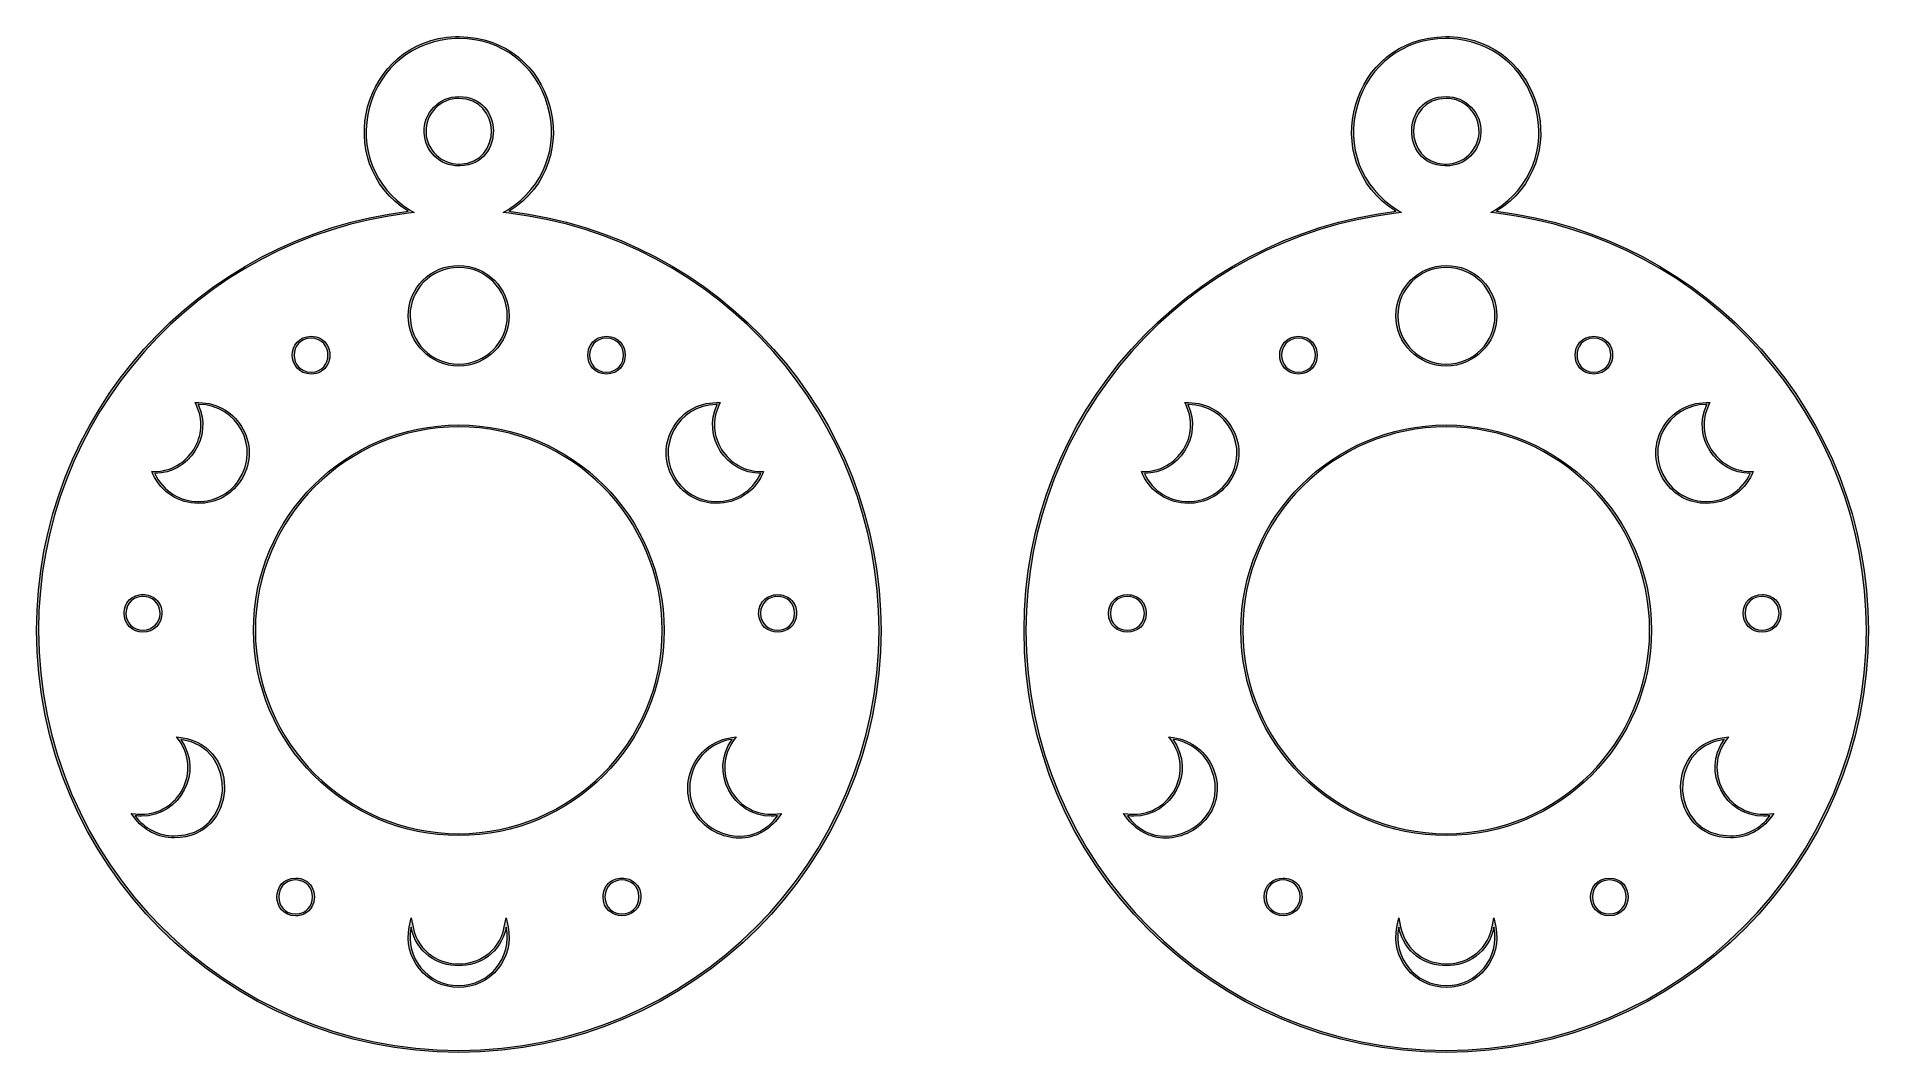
# Model space of a CAD drawing. Header units: inches. Extents: x 23 to 260, y 7 to 139.
import ezdxf

# ---------------------------------------------------------------- set-up
doc = ezdxf.new("R2010")
doc.units = ezdxf.units.IN
doc.header["$MEASUREMENT"] = 0
doc.layers.add('_U+0421_U+043B_U+043E_U+0439 1', color=7, linetype='Continuous')

msp = doc.modelspace()

# ---------------------------------------------------------------- hatches: boundary and pattern name
at = {"layer": '_U+0421_U+043B_U+043E_U+0439 1', "true_color": 0xff0000}
h = msp.add_hatch(color=1, dxfattribs=at)
h.dxf.hatch_style = 2
edge = h.paths.add_edge_path()
edge.add_spline(control_points=[(77.32, 138.62), (77.15, 138.62), (76.98, 138.62), (76.81, 138.62), (64.77, 138.18), (60.6, 122.36), (70.72, 116), (43.62, 112.77), (22.59, 89.71), (22.59, 61.74), (22.59, 31.55), (47.07, 7.08), (77.26, 7.08), (107.45, 7.08), (131.92, 31.55), (131.92, 61.74), (131.92, 89.73), (110.88, 112.79), (83.76, 116), (94.14, 122.53), (89.51, 138.62), (77.32, 138.62), (77.32, 138.62), (77.32, 138.62), (77.32, 138.62)], knot_values=[0, 0, 0, 0, 1, 1, 1, 2, 2, 2, 3, 3, 3, 4, 4, 4, 5, 5, 5, 6, 6, 6, 7, 7, 7, 8, 8, 8, 8], degree=3, periodic=1)
edge = h.paths.add_edge_path()
edge.add_spline(control_points=[(77.25, 122.12), (74.99, 122.12), (73.09, 123.92), (73.01, 126.22), (72.92, 128.62), (74.84, 130.62), (77.26, 130.62), (82.77, 130.62), (82.94, 122.32), (77.41, 122.12), (77.36, 122.12), (77.31, 122.12), (77.25, 122.12), (77.25, 122.12), (77.25, 122.12), (77.25, 122.12)], knot_values=[0, 0, 0, 0, 1, 1, 1, 2, 2, 2, 3, 3, 3, 4, 4, 4, 5, 5, 5, 5], degree=3, periodic=1)
edge = h.paths.add_edge_path()
edge.add_spline(control_points=[(77.26, 96.21), (73.68, 96.21), (70.95, 99.07), (70.95, 102.47), (70.94, 105.84), (73.64, 108.73), (77.26, 108.73), (80.73, 108.73), (83.53, 105.93), (83.53, 102.47), (83.53, 99.02), (80.72, 96.21), (77.26, 96.21), (77.26, 96.21), (77.26, 96.21), (77.26, 96.21), (77.26, 96.21), (77.26, 96.21), (77.26, 96.21)], knot_values=[0, 0, 0, 0, 1, 1, 1, 2, 2, 2, 3, 3, 3, 4, 4, 4, 5, 5, 5, 6, 6, 6, 6], degree=3, periodic=1)
edge = h.paths.add_edge_path()
edge.add_spline(control_points=[(96.39, 95.18), (93.46, 95.18), (93.48, 99.56), (96.37, 99.56), (96.37, 99.56), (96.37, 99.56), (96.37, 99.56), (99.31, 99.56), (99.28, 95.18), (96.39, 95.18), (96.39, 95.18), (96.39, 95.18), (96.39, 95.18)], knot_values=[0, 0, 0, 0, 1, 1, 1, 2, 2, 2, 3, 3, 3, 4, 4, 4, 4], degree=3, periodic=1)
edge = h.paths.add_edge_path()
edge.add_spline(control_points=[(58.13, 95.18), (55.23, 95.18), (55.22, 99.56), (58.12, 99.56), (58.12, 99.56), (58.12, 99.56), (58.12, 99.56), (61.05, 99.56), (61.05, 95.18), (58.13, 95.18), (58.13, 95.18), (58.13, 95.18), (58.13, 95.18)], knot_values=[0, 0, 0, 0, 1, 1, 1, 2, 2, 2, 3, 3, 3, 4, 4, 4, 4], degree=3, periodic=1)
edge = h.paths.add_edge_path()
edge.add_spline(control_points=[(110.64, 78.42), (108.69, 78.42), (106.73, 79.31), (105.46, 81.18), (102.6, 85.35), (105.63, 90.98), (110.61, 90.98), (110.64, 90.98), (110.68, 90.98), (110.71, 90.98), (108.74, 86.76), (111.89, 82.11), (116.34, 82.05), (115.24, 79.67), (112.95, 78.42), (110.64, 78.42), (110.64, 78.42), (110.64, 78.42), (110.64, 78.42)], knot_values=[0, 0, 0, 0, 1, 1, 1, 2, 2, 2, 3, 3, 3, 4, 4, 4, 5, 5, 5, 6, 6, 6, 6], degree=3, periodic=1)
edge = h.paths.add_edge_path()
edge.add_spline(control_points=[(43.57, 78.42), (41.27, 78.42), (38.99, 79.66), (37.88, 82.05), (42.33, 82.11), (45.47, 86.77), (43.51, 90.98), (43.54, 90.98), (43.58, 90.98), (43.61, 90.98), (48.54, 90.98), (51.66, 85.43), (48.74, 81.14), (47.48, 79.31), (45.52, 78.42), (43.57, 78.42), (43.57, 78.42), (43.57, 78.42), (43.57, 78.42)], knot_values=[0, 0, 0, 0, 1, 1, 1, 2, 2, 2, 3, 3, 3, 4, 4, 4, 5, 5, 5, 6, 6, 6, 6], degree=3, periodic=1)
edge = h.paths.add_edge_path()
edge.add_spline(control_points=[(77.26, 35.4), (62.71, 35.4), (50.92, 47.19), (50.92, 61.74), (50.92, 76.28), (62.71, 88.08), (77.26, 88.08), (91.8, 88.08), (103.59, 76.28), (103.59, 61.74), (103.59, 47.19), (91.8, 35.4), (77.26, 35.4), (77.26, 35.4), (77.26, 35.4), (77.26, 35.4)], knot_values=[0, 0, 0, 0, 1, 1, 1, 2, 2, 2, 3, 3, 3, 4, 4, 4, 5, 5, 5, 5], degree=3, periodic=1)
edge = h.paths.add_edge_path()
edge.add_spline(control_points=[(36.36, 61.74), (35.14, 61.74), (34.17, 62.72), (34.16, 63.93), (34.16, 65.39), (35.26, 66.12), (36.36, 66.12), (37.46, 66.12), (38.57, 65.39), (38.57, 63.93), (38.57, 62.76), (37.63, 61.74), (36.36, 61.74), (36.36, 61.74), (36.36, 61.74), (36.36, 61.74)], knot_values=[0, 0, 0, 0, 1, 1, 1, 2, 2, 2, 3, 3, 3, 4, 4, 4, 5, 5, 5, 5], degree=3, periodic=1)
edge = h.paths.add_edge_path()
edge.add_spline(control_points=[(118.54, 61.75), (117.44, 61.75), (116.34, 62.48), (116.33, 63.93), (116.33, 65.38), (117.43, 66.11), (118.54, 66.11), (119.64, 66.11), (120.74, 65.38), (120.74, 63.93), (120.74, 62.48), (119.64, 61.75), (118.54, 61.75), (118.54, 61.75), (118.54, 61.75), (118.54, 61.75)], knot_values=[0, 0, 0, 0, 1, 1, 1, 2, 2, 2, 3, 3, 3, 4, 4, 4, 5, 5, 5, 5], degree=3, periodic=1)
edge = h.paths.add_edge_path()
edge.add_spline(control_points=[(112.63, 47.61), (109.61, 43.4), (112.72, 37.66), (117.7, 37.66), (117.96, 37.66), (118.24, 37.68), (118.52, 37.71), (117.19, 35.86), (115.37, 35.07), (113.58, 35.07), (109.62, 35.07), (105.78, 38.93), (107.62, 43.68), (108.48, 45.88), (110.44, 47.31), (112.63, 47.61), (112.63, 47.61), (112.63, 47.61), (112.63, 47.61)], knot_values=[0, 0, 0, 0, 1, 1, 1, 2, 2, 2, 3, 3, 3, 4, 4, 4, 5, 5, 5, 6, 6, 6, 6], degree=3, periodic=1)
edge = h.paths.add_edge_path()
edge.add_spline(control_points=[(36.18, 37.66), (41.16, 37.66), (44.27, 43.4), (41.25, 47.61), (48.89, 46.57), (48.28, 35.1), (40.43, 35.1), (38.44, 35.1), (36.54, 36.07), (35.36, 37.71), (35.64, 37.68), (35.92, 37.66), (36.18, 37.66), (36.18, 37.66), (36.18, 37.66), (36.18, 37.66)], knot_values=[0, 0, 0, 0, 1, 1, 1, 2, 2, 2, 3, 3, 3, 4, 4, 4, 5, 5, 5, 5], degree=3, periodic=1)
edge = h.paths.add_edge_path()
edge.add_spline(control_points=[(56.13, 25.01), (53.23, 25.01), (53.22, 29.4), (56.12, 29.4), (56.12, 29.4), (56.12, 29.4), (56.12, 29.4), (59.05, 29.4), (59.05, 25.01), (56.13, 25.01), (56.13, 25.01), (56.13, 25.01), (56.13, 25.01)], knot_values=[0, 0, 0, 0, 1, 1, 1, 2, 2, 2, 3, 3, 3, 4, 4, 4, 4], degree=3, periodic=1)
edge = h.paths.add_edge_path()
edge.add_spline(control_points=[(98.38, 25.03), (97.28, 25.03), (96.18, 25.75), (96.18, 27.21), (96.18, 28.67), (97.28, 29.4), (98.38, 29.4), (99.48, 29.4), (100.58, 28.67), (100.58, 27.21), (100.58, 25.76), (99.48, 25.03), (98.38, 25.03), (98.38, 25.03), (98.38, 25.03), (98.38, 25.03)], knot_values=[0, 0, 0, 0, 1, 1, 1, 2, 2, 2, 3, 3, 3, 4, 4, 4, 5, 5, 5, 5], degree=3, periodic=1)
edge = h.paths.add_edge_path()
edge.add_spline(control_points=[(77.24, 18.29), (79.97, 18.29), (82.7, 19.95), (83.39, 23.27), (84.19, 19.44), (81.32, 15.73), (77.22, 15.72), (73.24, 15.72), (70.27, 19.37), (71.08, 23.27), (71.77, 19.95), (74.5, 18.29), (77.24, 18.29), (77.24, 18.29), (77.24, 18.29), (77.24, 18.29)], knot_values=[0, 0, 0, 0, 1, 1, 1, 2, 2, 2, 3, 3, 3, 4, 4, 4, 5, 5, 5, 5], degree=3, periodic=1)
edge = h.paths.add_edge_path()
edge.add_spline(control_points=[(77.32, 138.37), (82.75, 138.37), (87.24, 134.98), (88.75, 129.72), (90.28, 124.44), (88.26, 119.13), (83.62, 116.21), (83.62, 116.21), (83.02, 115.84), (83.02, 115.84), (83.02, 115.84), (83.73, 115.75), (83.73, 115.75), (111.06, 112.51), (131.67, 89.29), (131.67, 61.74), (131.67, 31.73), (107.26, 7.32), (77.26, 7.32), (47.25, 7.32), (22.84, 31.73), (22.84, 61.74), (22.84, 89.27), (43.44, 112.49), (70.75, 115.75), (70.75, 115.75), (71.46, 115.83), (71.46, 115.83), (71.46, 115.83), (70.86, 116.21), (70.86, 116.21), (66.32, 119.06), (64.3, 124.27), (65.7, 129.48), (67.1, 134.68), (71.46, 138.17), (76.82, 138.36), (76.99, 138.37), (77.16, 138.37), (77.32, 138.37)], knot_values=[0, 0, 0, 0, 1, 1, 1, 2, 2, 2, 3, 3, 3, 4, 4, 4, 5, 5, 5, 6, 6, 6, 7, 7, 7, 8, 8, 8, 9, 9, 9, 10, 10, 10, 11, 11, 11, 12, 12, 12, 13, 13, 13, 13], degree=3, periodic=0)
edge.add_line((77.32, 138.37), (77.32, 138.37))
edge = h.paths.add_edge_path()
edge.add_spline(control_points=[(77.25, 121.87), (77.31, 121.87), (77.36, 121.87), (77.42, 121.87), (80.43, 121.98), (81.76, 124.32), (81.73, 126.45), (81.69, 128.58), (80.27, 130.87), (77.26, 130.87), (76.02, 130.87), (74.87, 130.38), (74.02, 129.5), (73.16, 128.61), (72.71, 127.44), (72.76, 126.21), (72.85, 123.77), (74.82, 121.87), (77.25, 121.87)], knot_values=[0, 0, 0, 0, 1, 1, 1, 2, 2, 2, 3, 3, 3, 4, 4, 4, 5, 5, 5, 6, 6, 6, 6], degree=3, periodic=0)
edge.add_line((77.25, 121.87), (77.25, 121.87))
edge = h.paths.add_edge_path()
edge.add_spline(control_points=[(77.26, 95.96), (77.26, 95.96), (77.26, 95.96), (77.26, 95.96), (80.86, 95.96), (83.78, 98.88), (83.78, 102.47), (83.78, 106.06), (80.86, 108.98), (77.26, 108.98), (75.49, 108.98), (73.83, 108.31), (72.6, 107.08), (71.37, 105.84), (70.7, 104.21), (70.7, 102.47), (70.7, 98.88), (73.64, 95.96), (77.26, 95.96)], knot_values=[0, 0, 0, 0, 1, 1, 1, 2, 2, 2, 3, 3, 3, 4, 4, 4, 5, 5, 5, 6, 6, 6, 6], degree=3, periodic=0)
edge.add_line((77.26, 95.96), (77.26, 95.96))
edge = h.paths.add_edge_path()
edge.add_spline(control_points=[(96.39, 94.93), (96.39, 94.93), (96.39, 94.93), (96.39, 94.93), (97.98, 94.93), (98.81, 96.16), (98.81, 97.38), (98.81, 98.59), (97.97, 99.81), (96.37, 99.81), (96.37, 99.81), (96.37, 99.81), (96.37, 99.81), (94.78, 99.81), (93.95, 98.58), (93.95, 97.37), (93.95, 96.16), (94.79, 94.93), (96.39, 94.93)], knot_values=[0, 0, 0, 0, 1, 1, 1, 2, 2, 2, 3, 3, 3, 4, 4, 4, 5, 5, 5, 6, 6, 6, 6], degree=3, periodic=0)
edge.add_line((96.39, 94.93), (96.39, 94.93))
edge = h.paths.add_edge_path()
edge.add_spline(control_points=[(58.13, 94.93), (59.06, 94.93), (59.8, 95.34), (60.23, 96.08), (60.69, 96.87), (60.69, 97.88), (60.23, 98.67), (59.8, 99.41), (59.06, 99.81), (58.12, 99.81), (58.12, 99.81), (58.12, 99.81), (58.12, 99.81), (56.53, 99.81), (55.7, 98.58), (55.7, 97.37), (55.7, 96.16), (56.54, 94.93), (58.13, 94.93)], knot_values=[0, 0, 0, 0, 1, 1, 1, 2, 2, 2, 3, 3, 3, 4, 4, 4, 5, 5, 5, 6, 6, 6, 6], degree=3, periodic=0)
edge.add_line((58.13, 94.93), (58.13, 94.93))
edge = h.paths.add_edge_path()
edge.add_spline(control_points=[(110.64, 78.17), (113.22, 78.17), (115.49, 79.61), (116.56, 81.95), (116.56, 81.95), (116.72, 82.3), (116.72, 82.3), (116.72, 82.3), (116.34, 82.3), (116.34, 82.3), (114.28, 82.33), (112.39, 83.4), (111.29, 85.16), (110.19, 86.91), (110.06, 88.99), (110.94, 90.87), (110.94, 90.87), (111.1, 91.22), (111.1, 91.22), (111.1, 91.22), (110.71, 91.23), (110.71, 91.23), (110.71, 91.23), (110.61, 91.23), (110.61, 91.23), (108.16, 91.23), (106.01, 89.93), (104.87, 87.75), (103.72, 85.57), (103.86, 83.06), (105.25, 81.04), (106.49, 79.21), (108.46, 78.17), (110.64, 78.17)], knot_values=[0, 0, 0, 0, 1, 1, 1, 2, 2, 2, 3, 3, 3, 4, 4, 4, 5, 5, 5, 6, 6, 6, 7, 7, 7, 8, 8, 8, 9, 9, 9, 10, 10, 10, 11, 11, 11, 11], degree=3, periodic=0)
edge.add_line((110.64, 78.17), (110.64, 78.17))
edge = h.paths.add_edge_path()
edge.add_spline(control_points=[(43.57, 78.17), (45.75, 78.17), (47.71, 79.2), (48.94, 81), (50.35, 83.06), (50.5, 85.59), (49.35, 87.76), (48.22, 89.9), (46.02, 91.23), (43.61, 91.23), (43.61, 91.23), (43.61, 91.23), (43.61, 91.23), (43.61, 91.23), (43.5, 91.23), (43.5, 91.23), (43.5, 91.23), (43.12, 91.22), (43.12, 91.22), (43.12, 91.22), (43.28, 90.87), (43.28, 90.87), (44.16, 88.99), (44.03, 86.91), (42.93, 85.16), (41.82, 83.4), (39.94, 82.33), (37.88, 82.3), (37.88, 82.3), (37.49, 82.3), (37.49, 82.3), (37.49, 82.3), (37.65, 81.95), (37.65, 81.95), (38.73, 79.62), (41, 78.17), (43.57, 78.17)], knot_values=[0, 0, 0, 0, 1, 1, 1, 2, 2, 2, 3, 3, 3, 4, 4, 4, 5, 5, 5, 6, 6, 6, 7, 7, 7, 8, 8, 8, 9, 9, 9, 10, 10, 10, 11, 11, 11, 12, 12, 12, 12], degree=3, periodic=0)
edge.add_line((43.57, 78.17), (43.57, 78.17))
edge = h.paths.add_edge_path()
edge.add_spline(control_points=[(77.26, 35.15), (91.92, 35.15), (103.84, 47.08), (103.84, 61.74), (103.84, 76.4), (91.92, 88.33), (77.26, 88.33), (62.6, 88.33), (50.67, 76.4), (50.67, 61.74), (50.67, 47.08), (62.6, 35.15), (77.26, 35.15)], knot_values=[0, 0, 0, 0, 1, 1, 1, 2, 2, 2, 3, 3, 3, 4, 4, 4, 4], degree=3, periodic=0)
edge.add_line((77.26, 35.15), (77.26, 35.15))
edge = h.paths.add_edge_path()
edge.add_spline(control_points=[(36.36, 61.49), (36.36, 61.49), (36.36, 61.49), (36.36, 61.49), (37.74, 61.49), (38.82, 62.57), (38.82, 63.93), (38.82, 64.68), (38.55, 65.31), (38.04, 65.76), (37.6, 66.15), (37, 66.37), (36.36, 66.37), (35.68, 66.37), (35.03, 66.11), (34.58, 65.67), (34.14, 65.23), (33.91, 64.62), (33.91, 63.93), (33.92, 62.58), (35.01, 61.49), (36.36, 61.49)], knot_values=[0, 0, 0, 0, 1, 1, 1, 2, 2, 2, 3, 3, 3, 4, 4, 4, 5, 5, 5, 6, 6, 6, 7, 7, 7, 7], degree=3, periodic=0)
edge.add_line((36.36, 61.49), (36.36, 61.49))
edge = h.paths.add_edge_path()
edge.add_spline(control_points=[(118.54, 61.5), (119.76, 61.5), (120.99, 62.34), (120.99, 63.93), (120.99, 64.68), (120.72, 65.31), (120.21, 65.75), (119.77, 66.14), (119.17, 66.36), (118.54, 66.36), (117.85, 66.36), (117.2, 66.1), (116.75, 65.65), (116.31, 65.21), (116.08, 64.62), (116.08, 63.93), (116.09, 62.34), (117.32, 61.5), (118.54, 61.5)], knot_values=[0, 0, 0, 0, 1, 1, 1, 2, 2, 2, 3, 3, 3, 4, 4, 4, 5, 5, 5, 6, 6, 6, 6], degree=3, periodic=0)
edge.add_line((118.54, 61.5), (118.54, 61.5))
edge = h.paths.add_edge_path()
edge.add_spline(control_points=[(113.58, 34.82), (115.62, 34.82), (117.45, 35.8), (118.72, 37.57), (118.72, 37.57), (119.05, 38.03), (119.05, 38.03), (119.05, 38.03), (118.49, 37.96), (118.49, 37.96), (118.22, 37.93), (117.96, 37.91), (117.7, 37.91), (115.45, 37.91), (113.41, 39.18), (112.37, 41.21), (111.31, 43.26), (111.49, 45.59), (112.83, 47.47), (112.83, 47.47), (113.17, 47.94), (113.17, 47.94), (113.17, 47.94), (112.59, 47.86), (112.59, 47.86), (110.24, 47.54), (108.25, 45.97), (107.39, 43.77), (106.57, 41.66), (106.78, 39.53), (107.97, 37.78), (109.22, 35.96), (111.37, 34.82), (113.58, 34.82)], knot_values=[0, 0, 0, 0, 1, 1, 1, 2, 2, 2, 3, 3, 3, 4, 4, 4, 5, 5, 5, 6, 6, 6, 7, 7, 7, 8, 8, 8, 9, 9, 9, 10, 10, 10, 11, 11, 11, 11], degree=3, periodic=0)
edge.add_line((113.58, 34.82), (113.58, 34.82))
edge = h.paths.add_edge_path()
edge.add_spline(control_points=[(36.18, 37.91), (35.92, 37.91), (35.66, 37.93), (35.39, 37.96), (35.39, 37.96), (34.83, 38.03), (34.83, 38.03), (34.83, 38.03), (35.16, 37.57), (35.16, 37.57), (36.38, 35.86), (38.35, 34.85), (40.43, 34.85), (44.59, 34.85), (46.7, 37.98), (46.9, 40.89), (47.1, 43.85), (45.43, 47.29), (41.29, 47.86), (41.29, 47.86), (40.71, 47.94), (40.71, 47.94), (40.71, 47.94), (41.05, 47.46), (41.05, 47.46), (42.39, 45.59), (42.56, 43.26), (41.51, 41.21), (40.47, 39.18), (38.43, 37.91), (36.18, 37.91)], knot_values=[0, 0, 0, 0, 1, 1, 1, 2, 2, 2, 3, 3, 3, 4, 4, 4, 5, 5, 5, 6, 6, 6, 7, 7, 7, 8, 8, 8, 9, 9, 9, 10, 10, 10, 10], degree=3, periodic=0)
edge.add_line((36.18, 37.91), (36.18, 37.91))
edge = h.paths.add_edge_path()
edge.add_spline(control_points=[(56.13, 24.76), (57.06, 24.76), (57.8, 25.17), (58.23, 25.91), (58.68, 26.7), (58.68, 27.72), (58.23, 28.5), (57.8, 29.24), (57.05, 29.65), (56.12, 29.65), (56.12, 29.65), (56.12, 29.65), (56.12, 29.65), (54.53, 29.65), (53.7, 28.42), (53.7, 27.21), (53.7, 26), (54.53, 24.76), (56.13, 24.76)], knot_values=[0, 0, 0, 0, 1, 1, 1, 2, 2, 2, 3, 3, 3, 4, 4, 4, 5, 5, 5, 6, 6, 6, 6], degree=3, periodic=0)
edge.add_line((56.13, 24.76), (56.13, 24.76))
edge = h.paths.add_edge_path()
edge.add_spline(control_points=[(98.38, 24.78), (99.6, 24.78), (100.83, 25.61), (100.83, 27.21), (100.83, 27.96), (100.57, 28.59), (100.06, 29.04), (99.62, 29.43), (99.02, 29.65), (98.38, 29.65), (98.38, 29.65), (98.38, 29.65), (98.38, 29.65), (97.7, 29.65), (97.05, 29.39), (96.6, 28.94), (96.16, 28.5), (95.93, 27.9), (95.93, 27.21), (95.93, 25.61), (97.16, 24.78), (98.38, 24.78)], knot_values=[0, 0, 0, 0, 1, 1, 1, 2, 2, 2, 3, 3, 3, 4, 4, 4, 5, 5, 5, 6, 6, 6, 7, 7, 7, 7], degree=3, periodic=0)
edge.add_line((98.38, 24.78), (98.38, 24.78))
edge = h.paths.add_edge_path()
edge.add_spline(control_points=[(77.24, 18.54), (74.97, 18.54), (72.06, 19.79), (71.33, 23.32), (71.33, 23.32), (71.08, 24.5), (71.08, 24.5), (71.08, 24.5), (70.84, 23.32), (70.84, 23.32), (70.43, 21.39), (70.91, 19.41), (72.16, 17.88), (73.4, 16.35), (75.25, 15.47), (77.22, 15.47), (79.22, 15.48), (81.08, 16.35), (82.32, 17.88), (83.56, 19.41), (84.04, 21.39), (83.64, 23.32), (83.64, 23.32), (83.39, 24.5), (83.39, 24.5), (83.39, 24.5), (83.15, 23.32), (83.15, 23.32), (82.41, 19.79), (79.5, 18.54), (77.24, 18.54)], knot_values=[0, 0, 0, 0, 1, 1, 1, 2, 2, 2, 3, 3, 3, 4, 4, 4, 5, 5, 5, 6, 6, 6, 7, 7, 7, 8, 8, 8, 9, 9, 9, 10, 10, 10, 10], degree=3, periodic=0)
edge.add_line((77.24, 18.54), (77.24, 18.54))
h = msp.add_hatch(color=1, dxfattribs=at)
h.dxf.hatch_style = 2
edge = h.paths.add_edge_path()
edge.add_spline(control_points=[(205.04, 138.62), (192.84, 138.62), (188.21, 122.53), (198.6, 116), (171.48, 112.79), (150.44, 89.73), (150.44, 61.74), (150.44, 31.55), (174.91, 7.08), (205.1, 7.08), (235.29, 7.08), (259.76, 31.55), (259.76, 61.74), (259.76, 89.71), (238.74, 112.77), (211.63, 116), (221.76, 122.36), (217.59, 138.18), (205.54, 138.62), (205.37, 138.62), (205.2, 138.62), (205.04, 138.62), (205.04, 138.62), (205.04, 138.62), (205.04, 138.62)], knot_values=[0, 0, 0, 0, 1, 1, 1, 2, 2, 2, 3, 3, 3, 4, 4, 4, 5, 5, 5, 6, 6, 6, 7, 7, 7, 8, 8, 8, 8], degree=3, periodic=1)
edge = h.paths.add_edge_path()
edge.add_spline(control_points=[(205.1, 122.12), (205.05, 122.12), (205, 122.12), (204.94, 122.12), (199.42, 122.32), (199.58, 130.62), (205.1, 130.62), (207.51, 130.62), (209.43, 128.62), (209.35, 126.22), (209.26, 123.92), (207.37, 122.12), (205.1, 122.12), (205.1, 122.12), (205.1, 122.12), (205.1, 122.12)], knot_values=[0, 0, 0, 0, 1, 1, 1, 2, 2, 2, 3, 3, 3, 4, 4, 4, 5, 5, 5, 5], degree=3, periodic=1)
edge = h.paths.add_edge_path()
edge.add_spline(control_points=[(205.1, 96.21), (205.1, 96.21), (205.09, 96.21), (205.09, 96.21), (201.63, 96.21), (198.83, 99.02), (198.83, 102.47), (198.83, 105.93), (201.62, 108.73), (205.09, 108.73), (208.72, 108.73), (211.41, 105.84), (211.41, 102.47), (211.4, 99.07), (208.68, 96.21), (205.1, 96.21), (205.1, 96.21), (205.1, 96.21), (205.1, 96.21)], knot_values=[0, 0, 0, 0, 1, 1, 1, 2, 2, 2, 3, 3, 3, 4, 4, 4, 5, 5, 5, 6, 6, 6, 6], degree=3, periodic=1)
edge = h.paths.add_edge_path()
edge.add_spline(control_points=[(224.23, 95.18), (221.31, 95.18), (221.3, 99.56), (224.23, 99.56), (224.23, 99.56), (224.23, 99.56), (224.23, 99.56), (227.13, 99.56), (227.12, 95.18), (224.23, 95.18), (224.23, 95.18), (224.23, 95.18), (224.23, 95.18)], knot_values=[0, 0, 0, 0, 1, 1, 1, 2, 2, 2, 3, 3, 3, 4, 4, 4, 4], degree=3, periodic=1)
edge = h.paths.add_edge_path()
edge.add_spline(control_points=[(185.97, 95.18), (183.08, 95.18), (183.05, 99.56), (185.99, 99.56), (185.99, 99.56), (185.99, 99.56), (185.99, 99.56), (188.88, 99.56), (188.89, 95.18), (185.97, 95.18), (185.97, 95.18), (185.97, 95.18), (185.97, 95.18)], knot_values=[0, 0, 0, 0, 1, 1, 1, 2, 2, 2, 3, 3, 3, 4, 4, 4, 4], degree=3, periodic=1)
edge = h.paths.add_edge_path()
edge.add_spline(control_points=[(171.72, 78.42), (169.41, 78.42), (167.12, 79.67), (166.02, 82.05), (170.46, 82.11), (173.61, 86.76), (171.64, 90.98), (171.68, 90.98), (171.71, 90.98), (171.75, 90.98), (176.73, 90.98), (179.76, 85.35), (176.9, 81.18), (175.63, 79.31), (173.66, 78.42), (171.72, 78.42), (171.72, 78.42), (171.72, 78.42), (171.72, 78.42)], knot_values=[0, 0, 0, 0, 1, 1, 1, 2, 2, 2, 3, 3, 3, 4, 4, 4, 5, 5, 5, 6, 6, 6, 6], degree=3, periodic=1)
edge = h.paths.add_edge_path()
edge.add_spline(control_points=[(238.78, 78.42), (236.83, 78.42), (234.88, 79.31), (233.62, 81.14), (230.7, 85.43), (233.82, 90.98), (238.74, 90.98), (238.78, 90.98), (238.81, 90.98), (238.85, 90.98), (236.88, 86.76), (240.03, 82.11), (244.47, 82.05), (243.37, 79.66), (241.08, 78.42), (238.78, 78.42), (238.78, 78.42), (238.78, 78.42), (238.78, 78.42)], knot_values=[0, 0, 0, 0, 1, 1, 1, 2, 2, 2, 3, 3, 3, 4, 4, 4, 5, 5, 5, 6, 6, 6, 6], degree=3, periodic=1)
edge = h.paths.add_edge_path()
edge.add_spline(control_points=[(205.1, 35.4), (190.55, 35.4), (178.76, 47.19), (178.76, 61.74), (178.76, 76.28), (190.55, 88.08), (205.1, 88.08), (219.64, 88.08), (231.44, 76.28), (231.44, 61.74), (231.44, 47.19), (219.64, 35.4), (205.1, 35.4), (205.1, 35.4), (205.1, 35.4), (205.1, 35.4)], knot_values=[0, 0, 0, 0, 1, 1, 1, 2, 2, 2, 3, 3, 3, 4, 4, 4, 5, 5, 5, 5], degree=3, periodic=1)
edge = h.paths.add_edge_path()
edge.add_spline(control_points=[(246, 61.74), (244.72, 61.74), (243.79, 62.76), (243.79, 63.93), (243.79, 65.39), (244.89, 66.12), (245.99, 66.12), (247.09, 66.12), (248.2, 65.39), (248.19, 63.93), (248.19, 62.72), (247.21, 61.74), (246, 61.74), (246, 61.74), (246, 61.74), (246, 61.74)], knot_values=[0, 0, 0, 0, 1, 1, 1, 2, 2, 2, 3, 3, 3, 4, 4, 4, 5, 5, 5, 5], degree=3, periodic=1)
edge = h.paths.add_edge_path()
edge.add_spline(control_points=[(163.82, 61.75), (162.72, 61.75), (161.62, 62.48), (161.62, 63.93), (161.62, 65.38), (162.72, 66.11), (163.82, 66.11), (164.92, 66.11), (166.02, 65.38), (166.02, 63.93), (166.02, 62.48), (164.92, 61.75), (163.82, 61.75), (163.82, 61.75), (163.82, 61.75), (163.82, 61.75)], knot_values=[0, 0, 0, 0, 1, 1, 1, 2, 2, 2, 3, 3, 3, 4, 4, 4, 5, 5, 5, 5], degree=3, periodic=1)
edge = h.paths.add_edge_path()
edge.add_spline(control_points=[(241.92, 35.1), (234.08, 35.1), (233.46, 46.57), (241.1, 47.61), (238.08, 43.4), (241.2, 37.66), (246.17, 37.66), (246.44, 37.66), (246.71, 37.68), (246.99, 37.71), (245.81, 36.07), (243.92, 35.1), (241.92, 35.1), (241.92, 35.1), (241.92, 35.1), (241.92, 35.1)], knot_values=[0, 0, 0, 0, 1, 1, 1, 2, 2, 2, 3, 3, 3, 4, 4, 4, 5, 5, 5, 5], degree=3, periodic=1)
edge = h.paths.add_edge_path()
edge.add_spline(control_points=[(164.66, 37.66), (169.63, 37.66), (172.75, 43.4), (169.73, 47.61), (171.91, 47.31), (173.88, 45.88), (174.73, 43.68), (176.58, 38.93), (172.74, 35.07), (168.78, 35.07), (166.98, 35.07), (165.17, 35.86), (163.84, 37.71), (164.12, 37.68), (164.39, 37.66), (164.66, 37.66), (164.66, 37.66), (164.66, 37.66), (164.66, 37.66)], knot_values=[0, 0, 0, 0, 1, 1, 1, 2, 2, 2, 3, 3, 3, 4, 4, 4, 5, 5, 5, 6, 6, 6, 6], degree=3, periodic=1)
edge = h.paths.add_edge_path()
edge.add_spline(control_points=[(226.23, 25.01), (223.31, 25.01), (223.3, 29.4), (226.23, 29.4), (226.23, 29.4), (226.24, 29.4), (226.24, 29.4), (229.13, 29.4), (229.12, 25.01), (226.23, 25.01), (226.23, 25.01), (226.23, 25.01), (226.23, 25.01)], knot_values=[0, 0, 0, 0, 1, 1, 1, 2, 2, 2, 3, 3, 3, 4, 4, 4, 4], degree=3, periodic=1)
edge = h.paths.add_edge_path()
edge.add_spline(control_points=[(183.98, 25.03), (182.88, 25.03), (181.77, 25.76), (181.77, 27.21), (181.77, 28.67), (182.87, 29.4), (183.97, 29.4), (185.08, 29.4), (186.18, 28.67), (186.18, 27.2), (186.17, 25.76), (185.08, 25.03), (183.98, 25.03), (183.98, 25.03), (183.98, 25.03), (183.98, 25.03)], knot_values=[0, 0, 0, 0, 1, 1, 1, 2, 2, 2, 3, 3, 3, 4, 4, 4, 5, 5, 5, 5], degree=3, periodic=1)
edge = h.paths.add_edge_path()
edge.add_spline(control_points=[(205.14, 15.72), (201.03, 15.73), (198.16, 19.44), (198.96, 23.27), (199.65, 19.95), (202.39, 18.29), (205.12, 18.29), (207.85, 18.29), (210.58, 19.95), (211.28, 23.27), (212.09, 19.37), (209.11, 15.72), (205.14, 15.72), (205.14, 15.72), (205.14, 15.72), (205.14, 15.72)], knot_values=[0, 0, 0, 0, 1, 1, 1, 2, 2, 2, 3, 3, 3, 4, 4, 4, 5, 5, 5, 5], degree=3, periodic=1)
edge = h.paths.add_edge_path()
edge.add_spline(control_points=[(205.04, 138.37), (205.2, 138.37), (205.37, 138.37), (205.54, 138.36), (210.89, 138.17), (215.26, 134.68), (216.65, 129.48), (218.05, 124.27), (216.03, 119.06), (211.5, 116.21), (211.5, 116.21), (210.9, 115.83), (210.9, 115.83), (210.9, 115.83), (211.6, 115.75), (211.6, 115.75), (238.91, 112.49), (259.51, 89.27), (259.51, 61.74), (259.51, 31.73), (235.1, 7.32), (205.1, 7.32), (175.1, 7.32), (150.69, 31.73), (150.69, 61.74), (150.69, 89.29), (171.3, 112.51), (198.63, 115.75), (198.63, 115.75), (199.33, 115.84), (199.33, 115.84), (199.33, 115.84), (198.73, 116.21), (198.73, 116.21), (194.09, 119.13), (192.07, 124.44), (193.6, 129.72), (195.12, 134.98), (199.6, 138.37), (205.04, 138.37)], knot_values=[0, 0, 0, 0, 1, 1, 1, 2, 2, 2, 3, 3, 3, 4, 4, 4, 5, 5, 5, 6, 6, 6, 7, 7, 7, 8, 8, 8, 9, 9, 9, 10, 10, 10, 11, 11, 11, 12, 12, 12, 13, 13, 13, 13], degree=3, periodic=0)
edge.add_line((205.04, 138.37), (205.04, 138.37))
edge = h.paths.add_edge_path()
edge.add_spline(control_points=[(205.1, 121.87), (207.53, 121.87), (209.51, 123.77), (209.6, 126.21), (209.64, 127.44), (209.2, 128.61), (208.34, 129.5), (207.48, 130.38), (206.33, 130.87), (205.1, 130.87), (202.08, 130.87), (200.67, 128.58), (200.63, 126.45), (200.59, 124.32), (201.92, 121.98), (204.93, 121.87), (204.99, 121.87), (205.05, 121.87), (205.1, 121.87)], knot_values=[0, 0, 0, 0, 1, 1, 1, 2, 2, 2, 3, 3, 3, 4, 4, 4, 5, 5, 5, 6, 6, 6, 6], degree=3, periodic=0)
edge.add_line((205.1, 121.87), (205.1, 121.87))
edge = h.paths.add_edge_path()
edge.add_spline(control_points=[(205.09, 95.96), (205.09, 95.96), (205.1, 95.96), (205.1, 95.96), (208.71, 95.96), (211.65, 98.88), (211.66, 102.47), (211.66, 104.21), (210.98, 105.84), (209.76, 107.08), (208.53, 108.31), (206.87, 108.98), (205.09, 108.98), (201.5, 108.98), (198.58, 106.06), (198.58, 102.47), (198.58, 98.88), (201.5, 95.96), (205.09, 95.96)], knot_values=[0, 0, 0, 0, 1, 1, 1, 2, 2, 2, 3, 3, 3, 4, 4, 4, 5, 5, 5, 6, 6, 6, 6], degree=3, periodic=0)
edge.add_line((205.09, 95.96), (205.09, 95.96))
edge = h.paths.add_edge_path()
edge.add_spline(control_points=[(224.23, 94.93), (225.82, 94.93), (226.65, 96.16), (226.65, 97.38), (226.66, 98.59), (225.82, 99.81), (224.23, 99.81), (222.63, 99.81), (221.79, 98.59), (221.79, 97.37), (221.79, 96.16), (222.62, 94.93), (224.23, 94.93)], knot_values=[0, 0, 0, 0, 1, 1, 1, 2, 2, 2, 3, 3, 3, 4, 4, 4, 4], degree=3, periodic=0)
edge.add_line((224.23, 94.93), (224.23, 94.93))
edge = h.paths.add_edge_path()
edge.add_spline(control_points=[(185.97, 94.93), (185.97, 94.93), (185.97, 94.93), (185.97, 94.93), (187.57, 94.93), (188.41, 96.16), (188.41, 97.37), (188.41, 98.58), (187.58, 99.81), (185.99, 99.81), (184.38, 99.81), (183.54, 98.59), (183.54, 97.38), (183.54, 96.16), (184.38, 94.93), (185.97, 94.93)], knot_values=[0, 0, 0, 0, 1, 1, 1, 2, 2, 2, 3, 3, 3, 4, 4, 4, 5, 5, 5, 5], degree=3, periodic=0)
edge.add_line((185.97, 94.93), (185.97, 94.93))
edge = h.paths.add_edge_path()
edge.add_spline(control_points=[(171.72, 78.17), (173.9, 78.17), (175.86, 79.21), (177.1, 81.04), (178.49, 83.06), (178.64, 85.57), (177.49, 87.75), (176.34, 89.93), (174.2, 91.23), (171.75, 91.23), (171.75, 91.23), (171.75, 91.23), (171.75, 91.23), (171.75, 91.23), (171.64, 91.23), (171.64, 91.23), (171.64, 91.23), (171.26, 91.22), (171.26, 91.22), (171.26, 91.22), (171.42, 90.88), (171.42, 90.88), (172.3, 88.99), (172.17, 86.91), (171.07, 85.16), (169.96, 83.4), (168.08, 82.33), (166.02, 82.3), (166.02, 82.3), (165.63, 82.3), (165.63, 82.3), (165.63, 82.3), (165.79, 81.95), (165.79, 81.95), (166.87, 79.61), (169.14, 78.17), (171.72, 78.17)], knot_values=[0, 0, 0, 0, 1, 1, 1, 2, 2, 2, 3, 3, 3, 4, 4, 4, 5, 5, 5, 6, 6, 6, 7, 7, 7, 8, 8, 8, 9, 9, 9, 10, 10, 10, 11, 11, 11, 12, 12, 12, 12], degree=3, periodic=0)
edge.add_line((171.72, 78.17), (171.72, 78.17))
edge = h.paths.add_edge_path()
edge.add_spline(control_points=[(238.78, 78.17), (241.36, 78.17), (243.62, 79.62), (244.7, 81.95), (244.7, 81.95), (244.86, 82.3), (244.86, 82.3), (244.86, 82.3), (244.48, 82.3), (244.48, 82.3), (242.42, 82.33), (240.53, 83.4), (239.42, 85.16), (238.32, 86.91), (238.2, 88.99), (239.07, 90.87), (239.07, 90.87), (239.24, 91.22), (239.24, 91.22), (239.24, 91.22), (238.85, 91.23), (238.85, 91.23), (238.85, 91.23), (238.74, 91.23), (238.74, 91.23), (236.34, 91.23), (234.14, 89.9), (233, 87.76), (231.86, 85.59), (232.01, 83.06), (233.41, 81), (234.65, 79.2), (236.6, 78.17), (238.78, 78.17)], knot_values=[0, 0, 0, 0, 1, 1, 1, 2, 2, 2, 3, 3, 3, 4, 4, 4, 5, 5, 5, 6, 6, 6, 7, 7, 7, 8, 8, 8, 9, 9, 9, 10, 10, 10, 11, 11, 11, 11], degree=3, periodic=0)
edge.add_line((238.78, 78.17), (238.78, 78.17))
edge = h.paths.add_edge_path()
edge.add_spline(control_points=[(205.1, 35.15), (219.76, 35.15), (231.69, 47.08), (231.69, 61.74), (231.69, 76.4), (219.76, 88.33), (205.1, 88.33), (190.44, 88.33), (178.51, 76.4), (178.51, 61.74), (178.51, 47.08), (190.44, 35.15), (205.1, 35.15)], knot_values=[0, 0, 0, 0, 1, 1, 1, 2, 2, 2, 3, 3, 3, 4, 4, 4, 4], degree=3, periodic=0)
edge.add_line((205.1, 35.15), (205.1, 35.15))
edge = h.paths.add_edge_path()
edge.add_spline(control_points=[(246, 61.49), (246, 61.49), (246, 61.49), (246, 61.49), (247.34, 61.49), (248.44, 62.58), (248.44, 63.93), (248.44, 64.62), (248.21, 65.23), (247.77, 65.67), (247.32, 66.11), (246.68, 66.37), (245.99, 66.37), (244.77, 66.37), (243.54, 65.53), (243.54, 63.93), (243.54, 62.57), (244.62, 61.49), (246, 61.49)], knot_values=[0, 0, 0, 0, 1, 1, 1, 2, 2, 2, 3, 3, 3, 4, 4, 4, 5, 5, 5, 6, 6, 6, 6], degree=3, periodic=0)
edge.add_line((246, 61.49), (246, 61.49))
edge = h.paths.add_edge_path()
edge.add_spline(control_points=[(163.82, 61.5), (165.03, 61.5), (166.27, 62.34), (166.27, 63.93), (166.27, 64.62), (166.04, 65.21), (165.6, 65.65), (165.16, 66.1), (164.51, 66.36), (163.82, 66.36), (162.6, 66.36), (161.37, 65.52), (161.37, 63.93), (161.37, 62.34), (162.6, 61.5), (163.82, 61.5)], knot_values=[0, 0, 0, 0, 1, 1, 1, 2, 2, 2, 3, 3, 3, 4, 4, 4, 5, 5, 5, 5], degree=3, periodic=0)
edge.add_line((163.82, 61.5), (163.82, 61.5))
edge = h.paths.add_edge_path()
edge.add_spline(control_points=[(164.66, 37.91), (164.4, 37.91), (164.13, 37.93), (163.87, 37.96), (163.87, 37.96), (163.3, 38.03), (163.3, 38.03), (163.3, 38.03), (163.63, 37.57), (163.63, 37.57), (164.9, 35.8), (166.73, 34.82), (168.78, 34.82), (170.98, 34.82), (173.13, 35.96), (174.38, 37.78), (175.57, 39.53), (175.78, 41.66), (174.96, 43.77), (174.1, 45.97), (172.11, 47.54), (169.76, 47.86), (169.76, 47.86), (169.19, 47.94), (169.19, 47.94), (169.19, 47.94), (169.52, 47.46), (169.52, 47.46), (170.86, 45.59), (171.04, 43.26), (169.99, 41.21), (168.94, 39.18), (166.9, 37.91), (164.66, 37.91)], knot_values=[0, 0, 0, 0, 1, 1, 1, 2, 2, 2, 3, 3, 3, 4, 4, 4, 5, 5, 5, 6, 6, 6, 7, 7, 7, 8, 8, 8, 9, 9, 9, 10, 10, 10, 11, 11, 11, 11], degree=3, periodic=0)
edge.add_line((164.66, 37.91), (164.66, 37.91))
edge = h.paths.add_edge_path()
edge.add_spline(control_points=[(241.92, 34.85), (244, 34.85), (245.97, 35.86), (247.2, 37.57), (247.2, 37.57), (247.53, 38.03), (247.53, 38.03), (247.53, 38.03), (246.96, 37.96), (246.96, 37.96), (246.7, 37.93), (246.43, 37.91), (246.17, 37.91), (243.93, 37.91), (241.89, 39.18), (240.84, 41.21), (239.79, 43.26), (239.96, 45.59), (241.31, 47.46), (241.31, 47.46), (241.64, 47.94), (241.64, 47.94), (241.64, 47.94), (241.07, 47.86), (241.07, 47.86), (236.93, 47.29), (235.26, 43.85), (235.46, 40.89), (235.66, 37.98), (237.76, 34.85), (241.92, 34.85)], knot_values=[0, 0, 0, 0, 1, 1, 1, 2, 2, 2, 3, 3, 3, 4, 4, 4, 5, 5, 5, 6, 6, 6, 7, 7, 7, 8, 8, 8, 9, 9, 9, 10, 10, 10, 10], degree=3, periodic=0)
edge.add_line((241.92, 34.85), (241.92, 34.85))
edge = h.paths.add_edge_path()
edge.add_spline(control_points=[(226.23, 24.76), (227.82, 24.76), (228.65, 26), (228.66, 27.21), (228.66, 28.42), (227.83, 29.65), (226.23, 29.65), (224.63, 29.65), (223.79, 28.42), (223.79, 27.21), (223.79, 25.99), (224.63, 24.76), (226.23, 24.76)], knot_values=[0, 0, 0, 0, 1, 1, 1, 2, 2, 2, 3, 3, 3, 4, 4, 4, 4], degree=3, periodic=0)
edge.add_line((226.23, 24.76), (226.23, 24.76))
edge = h.paths.add_edge_path()
edge.add_spline(control_points=[(183.98, 24.78), (185.19, 24.78), (186.42, 25.61), (186.43, 27.2), (186.43, 27.9), (186.2, 28.5), (185.76, 28.94), (185.31, 29.39), (184.66, 29.65), (183.97, 29.65), (182.76, 29.65), (181.52, 28.81), (181.52, 27.21), (181.52, 25.62), (182.76, 24.78), (183.98, 24.78)], knot_values=[0, 0, 0, 0, 1, 1, 1, 2, 2, 2, 3, 3, 3, 4, 4, 4, 5, 5, 5, 5], degree=3, periodic=0)
edge.add_line((183.98, 24.78), (183.98, 24.78))
edge = h.paths.add_edge_path()
edge.add_spline(control_points=[(205.14, 15.47), (205.14, 15.47), (205.14, 15.47), (205.14, 15.47), (207.11, 15.47), (208.95, 16.35), (210.2, 17.88), (211.44, 19.41), (211.92, 21.39), (211.52, 23.32), (211.52, 23.32), (211.27, 24.5), (211.27, 24.5), (211.27, 24.5), (211.03, 23.32), (211.03, 23.32), (210.29, 19.79), (207.38, 18.54), (205.12, 18.54), (202.67, 18.54), (199.89, 20.02), (199.2, 23.33), (199.2, 23.33), (198.96, 24.5), (198.96, 24.5), (198.96, 24.5), (198.71, 23.33), (198.71, 23.33), (198.31, 21.4), (198.79, 19.41), (200.04, 17.88), (201.28, 16.35), (203.14, 15.48), (205.14, 15.47)], knot_values=[0, 0, 0, 0, 1, 1, 1, 2, 2, 2, 3, 3, 3, 4, 4, 4, 5, 5, 5, 6, 6, 6, 7, 7, 7, 8, 8, 8, 9, 9, 9, 10, 10, 10, 11, 11, 11, 11], degree=3, periodic=0)
edge.add_line((205.14, 15.47), (205.14, 15.47))

# ---------------------------------------------------------------- linework, layer by layer
at = {"layer": '_U+0421_U+043B_U+043E_U+0439 1', "lineweight": 0}
for points, knots in [([(77.32, 138.62), (77.15, 138.62), (76.98, 138.62), (76.81, 138.62), (64.77, 138.18), (60.6, 122.36), (70.72, 116), (43.62, 112.77), (22.59, 89.71), (22.59, 61.74), (22.59, 31.55), (47.07, 7.08), (77.26, 7.08), (107.45, 7.08), (131.92, 31.55), (131.92, 61.74), (131.92, 89.73), (110.88, 112.79), (83.76, 116), (94.14, 122.53), (89.51, 138.62), (77.32, 138.62), (77.32, 138.62), (77.32, 138.62), (77.32, 138.62)], [0, 0, 0, 0, 1, 1, 1, 2, 2, 2, 3, 3, 3, 4, 4, 4, 5, 5, 5, 6, 6, 6, 7, 7, 7, 8, 8, 8, 8]), ([(77.32, 138.37), (82.75, 138.37), (87.24, 134.98), (88.75, 129.72), (90.28, 124.44), (88.26, 119.13), (83.62, 116.21), (83.62, 116.21), (83.02, 115.84), (83.02, 115.84), (83.02, 115.84), (83.73, 115.75), (83.73, 115.75), (111.06, 112.51), (131.67, 89.29), (131.67, 61.74), (131.67, 31.73), (107.26, 7.32), (77.26, 7.32), (47.25, 7.32), (22.84, 31.73), (22.84, 61.74), (22.84, 89.27), (43.44, 112.49), (70.75, 115.75), (70.75, 115.75), (71.46, 115.83), (71.46, 115.83), (71.46, 115.83), (70.86, 116.21), (70.86, 116.21), (66.32, 119.06), (64.3, 124.27), (65.7, 129.48), (67.1, 134.68), (71.46, 138.17), (76.82, 138.36), (76.99, 138.37), (77.16, 138.37), (77.32, 138.37)], [0, 0, 0, 0, 1, 1, 1, 2, 2, 2, 3, 3, 3, 4, 4, 4, 5, 5, 5, 6, 6, 6, 7, 7, 7, 8, 8, 8, 9, 9, 9, 10, 10, 10, 11, 11, 11, 12, 12, 12, 13, 13, 13, 13]), ([(205.04, 138.62), (192.84, 138.62), (188.21, 122.53), (198.6, 116), (171.48, 112.79), (150.44, 89.73), (150.44, 61.74), (150.44, 31.55), (174.91, 7.08), (205.1, 7.08), (235.29, 7.08), (259.76, 31.55), (259.76, 61.74), (259.76, 89.71), (238.74, 112.77), (211.63, 116), (221.76, 122.36), (217.59, 138.18), (205.54, 138.62), (205.37, 138.62), (205.2, 138.62), (205.04, 138.62), (205.04, 138.62), (205.04, 138.62), (205.04, 138.62)], [0, 0, 0, 0, 1, 1, 1, 2, 2, 2, 3, 3, 3, 4, 4, 4, 5, 5, 5, 6, 6, 6, 7, 7, 7, 8, 8, 8, 8]), ([(205.04, 138.37), (205.2, 138.37), (205.37, 138.37), (205.54, 138.36), (210.89, 138.17), (215.26, 134.68), (216.65, 129.48), (218.05, 124.27), (216.03, 119.06), (211.5, 116.21), (211.5, 116.21), (210.9, 115.83), (210.9, 115.83), (210.9, 115.83), (211.6, 115.75), (211.6, 115.75), (238.91, 112.49), (259.51, 89.27), (259.51, 61.74), (259.51, 31.73), (235.1, 7.32), (205.1, 7.32), (175.1, 7.32), (150.69, 31.73), (150.69, 61.74), (150.69, 89.29), (171.3, 112.51), (198.63, 115.75), (198.63, 115.75), (199.33, 115.84), (199.33, 115.84), (199.33, 115.84), (198.73, 116.21), (198.73, 116.21), (194.09, 119.13), (192.07, 124.44), (193.6, 129.72), (195.12, 134.98), (199.6, 138.37), (205.04, 138.37)], [0, 0, 0, 0, 1, 1, 1, 2, 2, 2, 3, 3, 3, 4, 4, 4, 5, 5, 5, 6, 6, 6, 7, 7, 7, 8, 8, 8, 9, 9, 9, 10, 10, 10, 11, 11, 11, 12, 12, 12, 13, 13, 13, 13]), ([(77.25, 121.87), (77.31, 121.87), (77.36, 121.87), (77.42, 121.87), (80.43, 121.98), (81.76, 124.32), (81.73, 126.45), (81.69, 128.58), (80.27, 130.87), (77.26, 130.87), (76.02, 130.87), (74.87, 130.38), (74.02, 129.5), (73.16, 128.61), (72.71, 127.44), (72.76, 126.21), (72.85, 123.77), (74.82, 121.87), (77.25, 121.87)], [0, 0, 0, 0, 1, 1, 1, 2, 2, 2, 3, 3, 3, 4, 4, 4, 5, 5, 5, 6, 6, 6, 6]), ([(77.25, 122.12), (74.99, 122.12), (73.09, 123.92), (73.01, 126.22), (72.92, 128.62), (74.84, 130.62), (77.26, 130.62), (82.77, 130.62), (82.94, 122.32), (77.41, 122.12), (77.36, 122.12), (77.31, 122.12), (77.25, 122.12), (77.25, 122.12), (77.25, 122.12), (77.25, 122.12)], [0, 0, 0, 0, 1, 1, 1, 2, 2, 2, 3, 3, 3, 4, 4, 4, 5, 5, 5, 5]), ([(205.1, 122.12), (205.05, 122.12), (205, 122.12), (204.94, 122.12), (199.42, 122.32), (199.58, 130.62), (205.1, 130.62), (207.51, 130.62), (209.43, 128.62), (209.35, 126.22), (209.26, 123.92), (207.37, 122.12), (205.1, 122.12), (205.1, 122.12), (205.1, 122.12), (205.1, 122.12)], [0, 0, 0, 0, 1, 1, 1, 2, 2, 2, 3, 3, 3, 4, 4, 4, 5, 5, 5, 5]), ([(205.1, 121.87), (207.53, 121.87), (209.51, 123.77), (209.6, 126.21), (209.64, 127.44), (209.2, 128.61), (208.34, 129.5), (207.48, 130.38), (206.33, 130.87), (205.1, 130.87), (202.08, 130.87), (200.67, 128.58), (200.63, 126.45), (200.59, 124.32), (201.92, 121.98), (204.93, 121.87), (204.99, 121.87), (205.05, 121.87), (205.1, 121.87)], [0, 0, 0, 0, 1, 1, 1, 2, 2, 2, 3, 3, 3, 4, 4, 4, 5, 5, 5, 6, 6, 6, 6]), ([(77.26, 95.96), (77.26, 95.96), (77.26, 95.96), (77.26, 95.96), (80.86, 95.96), (83.78, 98.88), (83.78, 102.47), (83.78, 106.06), (80.86, 108.98), (77.26, 108.98), (75.49, 108.98), (73.83, 108.31), (72.6, 107.08), (71.37, 105.84), (70.7, 104.21), (70.7, 102.47), (70.7, 98.88), (73.64, 95.96), (77.26, 95.96)], [0, 0, 0, 0, 1, 1, 1, 2, 2, 2, 3, 3, 3, 4, 4, 4, 5, 5, 5, 6, 6, 6, 6]), ([(77.26, 96.21), (73.68, 96.21), (70.95, 99.07), (70.95, 102.47), (70.94, 105.84), (73.64, 108.73), (77.26, 108.73), (80.73, 108.73), (83.53, 105.93), (83.53, 102.47), (83.53, 99.02), (80.72, 96.21), (77.26, 96.21), (77.26, 96.21), (77.26, 96.21), (77.26, 96.21), (77.26, 96.21), (77.26, 96.21), (77.26, 96.21)], [0, 0, 0, 0, 1, 1, 1, 2, 2, 2, 3, 3, 3, 4, 4, 4, 5, 5, 5, 6, 6, 6, 6]), ([(205.09, 95.96), (205.09, 95.96), (205.1, 95.96), (205.1, 95.96), (208.71, 95.96), (211.65, 98.88), (211.66, 102.47), (211.66, 104.21), (210.98, 105.84), (209.76, 107.08), (208.53, 108.31), (206.87, 108.98), (205.09, 108.98), (201.5, 108.98), (198.58, 106.06), (198.58, 102.47), (198.58, 98.88), (201.5, 95.96), (205.09, 95.96)], [0, 0, 0, 0, 1, 1, 1, 2, 2, 2, 3, 3, 3, 4, 4, 4, 5, 5, 5, 6, 6, 6, 6]), ([(205.1, 96.21), (205.1, 96.21), (205.09, 96.21), (205.09, 96.21), (201.63, 96.21), (198.83, 99.02), (198.83, 102.47), (198.83, 105.93), (201.62, 108.73), (205.09, 108.73), (208.72, 108.73), (211.41, 105.84), (211.41, 102.47), (211.4, 99.07), (208.68, 96.21), (205.1, 96.21), (205.1, 96.21), (205.1, 96.21), (205.1, 96.21)], [0, 0, 0, 0, 1, 1, 1, 2, 2, 2, 3, 3, 3, 4, 4, 4, 5, 5, 5, 6, 6, 6, 6]), ([(58.13, 94.93), (59.06, 94.93), (59.8, 95.34), (60.23, 96.08), (60.69, 96.87), (60.69, 97.88), (60.23, 98.67), (59.8, 99.41), (59.06, 99.81), (58.12, 99.81), (58.12, 99.81), (58.12, 99.81), (58.12, 99.81), (56.53, 99.81), (55.7, 98.58), (55.7, 97.37), (55.7, 96.16), (56.54, 94.93), (58.13, 94.93)], [0, 0, 0, 0, 1, 1, 1, 2, 2, 2, 3, 3, 3, 4, 4, 4, 5, 5, 5, 6, 6, 6, 6]), ([(96.39, 94.93), (96.39, 94.93), (96.39, 94.93), (96.39, 94.93), (97.98, 94.93), (98.81, 96.16), (98.81, 97.38), (98.81, 98.59), (97.97, 99.81), (96.37, 99.81), (96.37, 99.81), (96.37, 99.81), (96.37, 99.81), (94.78, 99.81), (93.95, 98.58), (93.95, 97.37), (93.95, 96.16), (94.79, 94.93), (96.39, 94.93)], [0, 0, 0, 0, 1, 1, 1, 2, 2, 2, 3, 3, 3, 4, 4, 4, 5, 5, 5, 6, 6, 6, 6]), ([(185.97, 94.93), (185.97, 94.93), (185.97, 94.93), (185.97, 94.93), (187.57, 94.93), (188.41, 96.16), (188.41, 97.37), (188.41, 98.58), (187.58, 99.81), (185.99, 99.81), (184.38, 99.81), (183.54, 98.59), (183.54, 97.38), (183.54, 96.16), (184.38, 94.93), (185.97, 94.93)], [0, 0, 0, 0, 1, 1, 1, 2, 2, 2, 3, 3, 3, 4, 4, 4, 5, 5, 5, 5]), ([(224.23, 94.93), (225.82, 94.93), (226.65, 96.16), (226.65, 97.38), (226.66, 98.59), (225.82, 99.81), (224.23, 99.81), (222.63, 99.81), (221.79, 98.59), (221.79, 97.37), (221.79, 96.16), (222.62, 94.93), (224.23, 94.93)], [0, 0, 0, 0, 1, 1, 1, 2, 2, 2, 3, 3, 3, 4, 4, 4, 4]), ([(58.13, 95.18), (55.23, 95.18), (55.22, 99.56), (58.12, 99.56), (58.12, 99.56), (58.12, 99.56), (58.12, 99.56), (61.05, 99.56), (61.05, 95.18), (58.13, 95.18), (58.13, 95.18), (58.13, 95.18), (58.13, 95.18)], [0, 0, 0, 0, 1, 1, 1, 2, 2, 2, 3, 3, 3, 4, 4, 4, 4]), ([(96.39, 95.18), (93.46, 95.18), (93.48, 99.56), (96.37, 99.56), (96.37, 99.56), (96.37, 99.56), (96.37, 99.56), (99.31, 99.56), (99.28, 95.18), (96.39, 95.18), (96.39, 95.18), (96.39, 95.18), (96.39, 95.18)], [0, 0, 0, 0, 1, 1, 1, 2, 2, 2, 3, 3, 3, 4, 4, 4, 4]), ([(185.97, 95.18), (183.08, 95.18), (183.05, 99.56), (185.99, 99.56), (185.99, 99.56), (185.99, 99.56), (185.99, 99.56), (188.88, 99.56), (188.89, 95.18), (185.97, 95.18), (185.97, 95.18), (185.97, 95.18), (185.97, 95.18)], [0, 0, 0, 0, 1, 1, 1, 2, 2, 2, 3, 3, 3, 4, 4, 4, 4]), ([(224.23, 95.18), (221.31, 95.18), (221.3, 99.56), (224.23, 99.56), (224.23, 99.56), (224.23, 99.56), (224.23, 99.56), (227.13, 99.56), (227.12, 95.18), (224.23, 95.18), (224.23, 95.18), (224.23, 95.18), (224.23, 95.18)], [0, 0, 0, 0, 1, 1, 1, 2, 2, 2, 3, 3, 3, 4, 4, 4, 4]), ([(43.57, 78.17), (45.75, 78.17), (47.71, 79.2), (48.94, 81), (50.35, 83.06), (50.5, 85.59), (49.35, 87.76), (48.22, 89.9), (46.02, 91.23), (43.61, 91.23), (43.61, 91.23), (43.61, 91.23), (43.61, 91.23), (43.61, 91.23), (43.5, 91.23), (43.5, 91.23), (43.5, 91.23), (43.12, 91.22), (43.12, 91.22), (43.12, 91.22), (43.28, 90.87), (43.28, 90.87), (44.16, 88.99), (44.03, 86.91), (42.93, 85.16), (41.82, 83.4), (39.94, 82.33), (37.88, 82.3), (37.88, 82.3), (37.49, 82.3), (37.49, 82.3), (37.49, 82.3), (37.65, 81.95), (37.65, 81.95), (38.73, 79.62), (41, 78.17), (43.57, 78.17)], [0, 0, 0, 0, 1, 1, 1, 2, 2, 2, 3, 3, 3, 4, 4, 4, 5, 5, 5, 6, 6, 6, 7, 7, 7, 8, 8, 8, 9, 9, 9, 10, 10, 10, 11, 11, 11, 12, 12, 12, 12]), ([(43.57, 78.42), (41.27, 78.42), (38.99, 79.66), (37.88, 82.05), (42.33, 82.11), (45.47, 86.77), (43.51, 90.98), (43.54, 90.98), (43.58, 90.98), (43.61, 90.98), (48.54, 90.98), (51.66, 85.43), (48.74, 81.14), (47.48, 79.31), (45.52, 78.42), (43.57, 78.42), (43.57, 78.42), (43.57, 78.42), (43.57, 78.42)], [0, 0, 0, 0, 1, 1, 1, 2, 2, 2, 3, 3, 3, 4, 4, 4, 5, 5, 5, 6, 6, 6, 6]), ([(110.64, 78.42), (108.69, 78.42), (106.73, 79.31), (105.46, 81.18), (102.6, 85.35), (105.63, 90.98), (110.61, 90.98), (110.64, 90.98), (110.68, 90.98), (110.71, 90.98), (108.74, 86.76), (111.89, 82.11), (116.34, 82.05), (115.24, 79.67), (112.95, 78.42), (110.64, 78.42), (110.64, 78.42), (110.64, 78.42), (110.64, 78.42)], [0, 0, 0, 0, 1, 1, 1, 2, 2, 2, 3, 3, 3, 4, 4, 4, 5, 5, 5, 6, 6, 6, 6]), ([(110.64, 78.17), (113.22, 78.17), (115.49, 79.61), (116.56, 81.95), (116.56, 81.95), (116.72, 82.3), (116.72, 82.3), (116.72, 82.3), (116.34, 82.3), (116.34, 82.3), (114.28, 82.33), (112.39, 83.4), (111.29, 85.16), (110.19, 86.91), (110.06, 88.99), (110.94, 90.87), (110.94, 90.87), (111.1, 91.22), (111.1, 91.22), (111.1, 91.22), (110.71, 91.23), (110.71, 91.23), (110.71, 91.23), (110.61, 91.23), (110.61, 91.23), (108.16, 91.23), (106.01, 89.93), (104.87, 87.75), (103.72, 85.57), (103.86, 83.06), (105.25, 81.04), (106.49, 79.21), (108.46, 78.17), (110.64, 78.17)], [0, 0, 0, 0, 1, 1, 1, 2, 2, 2, 3, 3, 3, 4, 4, 4, 5, 5, 5, 6, 6, 6, 7, 7, 7, 8, 8, 8, 9, 9, 9, 10, 10, 10, 11, 11, 11, 11]), ([(171.72, 78.17), (173.9, 78.17), (175.86, 79.21), (177.1, 81.04), (178.49, 83.06), (178.64, 85.57), (177.49, 87.75), (176.34, 89.93), (174.2, 91.23), (171.75, 91.23), (171.75, 91.23), (171.75, 91.23), (171.75, 91.23), (171.75, 91.23), (171.64, 91.23), (171.64, 91.23), (171.64, 91.23), (171.26, 91.22), (171.26, 91.22), (171.26, 91.22), (171.42, 90.88), (171.42, 90.88), (172.3, 88.99), (172.17, 86.91), (171.07, 85.16), (169.96, 83.4), (168.08, 82.33), (166.02, 82.3), (166.02, 82.3), (165.63, 82.3), (165.63, 82.3), (165.63, 82.3), (165.79, 81.95), (165.79, 81.95), (166.87, 79.61), (169.14, 78.17), (171.72, 78.17)], [0, 0, 0, 0, 1, 1, 1, 2, 2, 2, 3, 3, 3, 4, 4, 4, 5, 5, 5, 6, 6, 6, 7, 7, 7, 8, 8, 8, 9, 9, 9, 10, 10, 10, 11, 11, 11, 12, 12, 12, 12]), ([(171.72, 78.42), (169.41, 78.42), (167.12, 79.67), (166.02, 82.05), (170.46, 82.11), (173.61, 86.76), (171.64, 90.98), (171.68, 90.98), (171.71, 90.98), (171.75, 90.98), (176.73, 90.98), (179.76, 85.35), (176.9, 81.18), (175.63, 79.31), (173.66, 78.42), (171.72, 78.42), (171.72, 78.42), (171.72, 78.42), (171.72, 78.42)], [0, 0, 0, 0, 1, 1, 1, 2, 2, 2, 3, 3, 3, 4, 4, 4, 5, 5, 5, 6, 6, 6, 6]), ([(238.78, 78.42), (236.83, 78.42), (234.88, 79.31), (233.62, 81.14), (230.7, 85.43), (233.82, 90.98), (238.74, 90.98), (238.78, 90.98), (238.81, 90.98), (238.85, 90.98), (236.88, 86.76), (240.03, 82.11), (244.47, 82.05), (243.37, 79.66), (241.08, 78.42), (238.78, 78.42), (238.78, 78.42), (238.78, 78.42), (238.78, 78.42)], [0, 0, 0, 0, 1, 1, 1, 2, 2, 2, 3, 3, 3, 4, 4, 4, 5, 5, 5, 6, 6, 6, 6]), ([(238.78, 78.17), (241.36, 78.17), (243.62, 79.62), (244.7, 81.95), (244.7, 81.95), (244.86, 82.3), (244.86, 82.3), (244.86, 82.3), (244.48, 82.3), (244.48, 82.3), (242.42, 82.33), (240.53, 83.4), (239.42, 85.16), (238.32, 86.91), (238.2, 88.99), (239.07, 90.87), (239.07, 90.87), (239.24, 91.22), (239.24, 91.22), (239.24, 91.22), (238.85, 91.23), (238.85, 91.23), (238.85, 91.23), (238.74, 91.23), (238.74, 91.23), (236.34, 91.23), (234.14, 89.9), (233, 87.76), (231.86, 85.59), (232.01, 83.06), (233.41, 81), (234.65, 79.2), (236.6, 78.17), (238.78, 78.17)], [0, 0, 0, 0, 1, 1, 1, 2, 2, 2, 3, 3, 3, 4, 4, 4, 5, 5, 5, 6, 6, 6, 7, 7, 7, 8, 8, 8, 9, 9, 9, 10, 10, 10, 11, 11, 11, 11]), ([(77.26, 35.15), (91.92, 35.15), (103.84, 47.08), (103.84, 61.74), (103.84, 76.4), (91.92, 88.33), (77.26, 88.33), (62.6, 88.33), (50.67, 76.4), (50.67, 61.74), (50.67, 47.08), (62.6, 35.15), (77.26, 35.15)], [0, 0, 0, 0, 1, 1, 1, 2, 2, 2, 3, 3, 3, 4, 4, 4, 4]), ([(77.26, 35.4), (62.71, 35.4), (50.92, 47.19), (50.92, 61.74), (50.92, 76.28), (62.71, 88.08), (77.26, 88.08), (91.8, 88.08), (103.59, 76.28), (103.59, 61.74), (103.59, 47.19), (91.8, 35.4), (77.26, 35.4), (77.26, 35.4), (77.26, 35.4), (77.26, 35.4)], [0, 0, 0, 0, 1, 1, 1, 2, 2, 2, 3, 3, 3, 4, 4, 4, 5, 5, 5, 5]), ([(205.1, 35.15), (219.76, 35.15), (231.69, 47.08), (231.69, 61.74), (231.69, 76.4), (219.76, 88.33), (205.1, 88.33), (190.44, 88.33), (178.51, 76.4), (178.51, 61.74), (178.51, 47.08), (190.44, 35.15), (205.1, 35.15)], [0, 0, 0, 0, 1, 1, 1, 2, 2, 2, 3, 3, 3, 4, 4, 4, 4]), ([(205.1, 35.4), (190.55, 35.4), (178.76, 47.19), (178.76, 61.74), (178.76, 76.28), (190.55, 88.08), (205.1, 88.08), (219.64, 88.08), (231.44, 76.28), (231.44, 61.74), (231.44, 47.19), (219.64, 35.4), (205.1, 35.4), (205.1, 35.4), (205.1, 35.4), (205.1, 35.4)], [0, 0, 0, 0, 1, 1, 1, 2, 2, 2, 3, 3, 3, 4, 4, 4, 5, 5, 5, 5]), ([(36.36, 61.49), (36.36, 61.49), (36.36, 61.49), (36.36, 61.49), (37.74, 61.49), (38.82, 62.57), (38.82, 63.93), (38.82, 64.68), (38.55, 65.31), (38.04, 65.76), (37.6, 66.15), (37, 66.37), (36.36, 66.37), (35.68, 66.37), (35.03, 66.11), (34.58, 65.67), (34.14, 65.23), (33.91, 64.62), (33.91, 63.93), (33.92, 62.58), (35.01, 61.49), (36.36, 61.49)], [0, 0, 0, 0, 1, 1, 1, 2, 2, 2, 3, 3, 3, 4, 4, 4, 5, 5, 5, 6, 6, 6, 7, 7, 7, 7]), ([(36.36, 61.74), (35.14, 61.74), (34.17, 62.72), (34.16, 63.93), (34.16, 65.39), (35.26, 66.12), (36.36, 66.12), (37.46, 66.12), (38.57, 65.39), (38.57, 63.93), (38.57, 62.76), (37.63, 61.74), (36.36, 61.74), (36.36, 61.74), (36.36, 61.74), (36.36, 61.74)], [0, 0, 0, 0, 1, 1, 1, 2, 2, 2, 3, 3, 3, 4, 4, 4, 5, 5, 5, 5]), ([(118.54, 61.5), (119.76, 61.5), (120.99, 62.34), (120.99, 63.93), (120.99, 64.68), (120.72, 65.31), (120.21, 65.75), (119.77, 66.14), (119.17, 66.36), (118.54, 66.36), (117.85, 66.36), (117.2, 66.1), (116.75, 65.65), (116.31, 65.21), (116.08, 64.62), (116.08, 63.93), (116.09, 62.34), (117.32, 61.5), (118.54, 61.5)], [0, 0, 0, 0, 1, 1, 1, 2, 2, 2, 3, 3, 3, 4, 4, 4, 5, 5, 5, 6, 6, 6, 6]), ([(118.54, 61.75), (117.44, 61.75), (116.34, 62.48), (116.33, 63.93), (116.33, 65.38), (117.43, 66.11), (118.54, 66.11), (119.64, 66.11), (120.74, 65.38), (120.74, 63.93), (120.74, 62.48), (119.64, 61.75), (118.54, 61.75), (118.54, 61.75), (118.54, 61.75), (118.54, 61.75)], [0, 0, 0, 0, 1, 1, 1, 2, 2, 2, 3, 3, 3, 4, 4, 4, 5, 5, 5, 5]), ([(163.82, 61.5), (165.03, 61.5), (166.27, 62.34), (166.27, 63.93), (166.27, 64.62), (166.04, 65.21), (165.6, 65.65), (165.16, 66.1), (164.51, 66.36), (163.82, 66.36), (162.6, 66.36), (161.37, 65.52), (161.37, 63.93), (161.37, 62.34), (162.6, 61.5), (163.82, 61.5)], [0, 0, 0, 0, 1, 1, 1, 2, 2, 2, 3, 3, 3, 4, 4, 4, 5, 5, 5, 5]), ([(163.82, 61.75), (162.72, 61.75), (161.62, 62.48), (161.62, 63.93), (161.62, 65.38), (162.72, 66.11), (163.82, 66.11), (164.92, 66.11), (166.02, 65.38), (166.02, 63.93), (166.02, 62.48), (164.92, 61.75), (163.82, 61.75), (163.82, 61.75), (163.82, 61.75), (163.82, 61.75)], [0, 0, 0, 0, 1, 1, 1, 2, 2, 2, 3, 3, 3, 4, 4, 4, 5, 5, 5, 5]), ([(246, 61.49), (246, 61.49), (246, 61.49), (246, 61.49), (247.34, 61.49), (248.44, 62.58), (248.44, 63.93), (248.44, 64.62), (248.21, 65.23), (247.77, 65.67), (247.32, 66.11), (246.68, 66.37), (245.99, 66.37), (244.77, 66.37), (243.54, 65.53), (243.54, 63.93), (243.54, 62.57), (244.62, 61.49), (246, 61.49)], [0, 0, 0, 0, 1, 1, 1, 2, 2, 2, 3, 3, 3, 4, 4, 4, 5, 5, 5, 6, 6, 6, 6]), ([(246, 61.74), (244.72, 61.74), (243.79, 62.76), (243.79, 63.93), (243.79, 65.39), (244.89, 66.12), (245.99, 66.12), (247.09, 66.12), (248.2, 65.39), (248.19, 63.93), (248.19, 62.72), (247.21, 61.74), (246, 61.74), (246, 61.74), (246, 61.74), (246, 61.74)], [0, 0, 0, 0, 1, 1, 1, 2, 2, 2, 3, 3, 3, 4, 4, 4, 5, 5, 5, 5]), ([(36.18, 37.91), (35.92, 37.91), (35.66, 37.93), (35.39, 37.96), (35.39, 37.96), (34.83, 38.03), (34.83, 38.03), (34.83, 38.03), (35.16, 37.57), (35.16, 37.57), (36.38, 35.86), (38.35, 34.85), (40.43, 34.85), (44.59, 34.85), (46.7, 37.98), (46.9, 40.89), (47.1, 43.85), (45.43, 47.29), (41.29, 47.86), (41.29, 47.86), (40.71, 47.94), (40.71, 47.94), (40.71, 47.94), (41.05, 47.46), (41.05, 47.46), (42.39, 45.59), (42.56, 43.26), (41.51, 41.21), (40.47, 39.18), (38.43, 37.91), (36.18, 37.91)], [0, 0, 0, 0, 1, 1, 1, 2, 2, 2, 3, 3, 3, 4, 4, 4, 5, 5, 5, 6, 6, 6, 7, 7, 7, 8, 8, 8, 9, 9, 9, 10, 10, 10, 10]), ([(36.18, 37.66), (41.16, 37.66), (44.27, 43.4), (41.25, 47.61), (48.89, 46.57), (48.28, 35.1), (40.43, 35.1), (38.44, 35.1), (36.54, 36.07), (35.36, 37.71), (35.64, 37.68), (35.92, 37.66), (36.18, 37.66), (36.18, 37.66), (36.18, 37.66), (36.18, 37.66)], [0, 0, 0, 0, 1, 1, 1, 2, 2, 2, 3, 3, 3, 4, 4, 4, 5, 5, 5, 5]), ([(112.63, 47.61), (109.61, 43.4), (112.72, 37.66), (117.7, 37.66), (117.96, 37.66), (118.24, 37.68), (118.52, 37.71), (117.19, 35.86), (115.37, 35.07), (113.58, 35.07), (109.62, 35.07), (105.78, 38.93), (107.62, 43.68), (108.48, 45.88), (110.44, 47.31), (112.63, 47.61), (112.63, 47.61), (112.63, 47.61), (112.63, 47.61)], [0, 0, 0, 0, 1, 1, 1, 2, 2, 2, 3, 3, 3, 4, 4, 4, 5, 5, 5, 6, 6, 6, 6]), ([(113.58, 34.82), (115.62, 34.82), (117.45, 35.8), (118.72, 37.57), (118.72, 37.57), (119.05, 38.03), (119.05, 38.03), (119.05, 38.03), (118.49, 37.96), (118.49, 37.96), (118.22, 37.93), (117.96, 37.91), (117.7, 37.91), (115.45, 37.91), (113.41, 39.18), (112.37, 41.21), (111.31, 43.26), (111.49, 45.59), (112.83, 47.47), (112.83, 47.47), (113.17, 47.94), (113.17, 47.94), (113.17, 47.94), (112.59, 47.86), (112.59, 47.86), (110.24, 47.54), (108.25, 45.97), (107.39, 43.77), (106.57, 41.66), (106.78, 39.53), (107.97, 37.78), (109.22, 35.96), (111.37, 34.82), (113.58, 34.82)], [0, 0, 0, 0, 1, 1, 1, 2, 2, 2, 3, 3, 3, 4, 4, 4, 5, 5, 5, 6, 6, 6, 7, 7, 7, 8, 8, 8, 9, 9, 9, 10, 10, 10, 11, 11, 11, 11]), ([(164.66, 37.91), (164.4, 37.91), (164.13, 37.93), (163.87, 37.96), (163.87, 37.96), (163.3, 38.03), (163.3, 38.03), (163.3, 38.03), (163.63, 37.57), (163.63, 37.57), (164.9, 35.8), (166.73, 34.82), (168.78, 34.82), (170.98, 34.82), (173.13, 35.96), (174.38, 37.78), (175.57, 39.53), (175.78, 41.66), (174.96, 43.77), (174.1, 45.97), (172.11, 47.54), (169.76, 47.86), (169.76, 47.86), (169.19, 47.94), (169.19, 47.94), (169.19, 47.94), (169.52, 47.46), (169.52, 47.46), (170.86, 45.59), (171.04, 43.26), (169.99, 41.21), (168.94, 39.18), (166.9, 37.91), (164.66, 37.91)], [0, 0, 0, 0, 1, 1, 1, 2, 2, 2, 3, 3, 3, 4, 4, 4, 5, 5, 5, 6, 6, 6, 7, 7, 7, 8, 8, 8, 9, 9, 9, 10, 10, 10, 11, 11, 11, 11]), ([(164.66, 37.66), (169.63, 37.66), (172.75, 43.4), (169.73, 47.61), (171.91, 47.31), (173.88, 45.88), (174.73, 43.68), (176.58, 38.93), (172.74, 35.07), (168.78, 35.07), (166.98, 35.07), (165.17, 35.86), (163.84, 37.71), (164.12, 37.68), (164.39, 37.66), (164.66, 37.66), (164.66, 37.66), (164.66, 37.66), (164.66, 37.66)], [0, 0, 0, 0, 1, 1, 1, 2, 2, 2, 3, 3, 3, 4, 4, 4, 5, 5, 5, 6, 6, 6, 6]), ([(241.92, 35.1), (234.08, 35.1), (233.46, 46.57), (241.1, 47.61), (238.08, 43.4), (241.2, 37.66), (246.17, 37.66), (246.44, 37.66), (246.71, 37.68), (246.99, 37.71), (245.81, 36.07), (243.92, 35.1), (241.92, 35.1), (241.92, 35.1), (241.92, 35.1), (241.92, 35.1)], [0, 0, 0, 0, 1, 1, 1, 2, 2, 2, 3, 3, 3, 4, 4, 4, 5, 5, 5, 5]), ([(241.92, 34.85), (244, 34.85), (245.97, 35.86), (247.2, 37.57), (247.2, 37.57), (247.53, 38.03), (247.53, 38.03), (247.53, 38.03), (246.96, 37.96), (246.96, 37.96), (246.7, 37.93), (246.43, 37.91), (246.17, 37.91), (243.93, 37.91), (241.89, 39.18), (240.84, 41.21), (239.79, 43.26), (239.96, 45.59), (241.31, 47.46), (241.31, 47.46), (241.64, 47.94), (241.64, 47.94), (241.64, 47.94), (241.07, 47.86), (241.07, 47.86), (236.93, 47.29), (235.26, 43.85), (235.46, 40.89), (235.66, 37.98), (237.76, 34.85), (241.92, 34.85)], [0, 0, 0, 0, 1, 1, 1, 2, 2, 2, 3, 3, 3, 4, 4, 4, 5, 5, 5, 6, 6, 6, 7, 7, 7, 8, 8, 8, 9, 9, 9, 10, 10, 10, 10]), ([(56.13, 25.01), (53.23, 25.01), (53.22, 29.4), (56.12, 29.4), (56.12, 29.4), (56.12, 29.4), (56.12, 29.4), (59.05, 29.4), (59.05, 25.01), (56.13, 25.01), (56.13, 25.01), (56.13, 25.01), (56.13, 25.01)], [0, 0, 0, 0, 1, 1, 1, 2, 2, 2, 3, 3, 3, 4, 4, 4, 4]), ([(56.13, 24.76), (57.06, 24.76), (57.8, 25.17), (58.23, 25.91), (58.68, 26.7), (58.68, 27.72), (58.23, 28.5), (57.8, 29.24), (57.05, 29.65), (56.12, 29.65), (56.12, 29.65), (56.12, 29.65), (56.12, 29.65), (54.53, 29.65), (53.7, 28.42), (53.7, 27.21), (53.7, 26), (54.53, 24.76), (56.13, 24.76)], [0, 0, 0, 0, 1, 1, 1, 2, 2, 2, 3, 3, 3, 4, 4, 4, 5, 5, 5, 6, 6, 6, 6]), ([(98.38, 24.78), (99.6, 24.78), (100.83, 25.61), (100.83, 27.21), (100.83, 27.96), (100.57, 28.59), (100.06, 29.04), (99.62, 29.43), (99.02, 29.65), (98.38, 29.65), (98.38, 29.65), (98.38, 29.65), (98.38, 29.65), (97.7, 29.65), (97.05, 29.39), (96.6, 28.94), (96.16, 28.5), (95.93, 27.9), (95.93, 27.21), (95.93, 25.61), (97.16, 24.78), (98.38, 24.78)], [0, 0, 0, 0, 1, 1, 1, 2, 2, 2, 3, 3, 3, 4, 4, 4, 5, 5, 5, 6, 6, 6, 7, 7, 7, 7]), ([(98.38, 25.03), (97.28, 25.03), (96.18, 25.75), (96.18, 27.21), (96.18, 28.67), (97.28, 29.4), (98.38, 29.4), (99.48, 29.4), (100.58, 28.67), (100.58, 27.21), (100.58, 25.76), (99.48, 25.03), (98.38, 25.03), (98.38, 25.03), (98.38, 25.03), (98.38, 25.03)], [0, 0, 0, 0, 1, 1, 1, 2, 2, 2, 3, 3, 3, 4, 4, 4, 5, 5, 5, 5]), ([(183.98, 24.78), (185.19, 24.78), (186.42, 25.61), (186.43, 27.2), (186.43, 27.9), (186.2, 28.5), (185.76, 28.94), (185.31, 29.39), (184.66, 29.65), (183.97, 29.65), (182.76, 29.65), (181.52, 28.81), (181.52, 27.21), (181.52, 25.62), (182.76, 24.78), (183.98, 24.78)], [0, 0, 0, 0, 1, 1, 1, 2, 2, 2, 3, 3, 3, 4, 4, 4, 5, 5, 5, 5]), ([(183.98, 25.03), (182.88, 25.03), (181.77, 25.76), (181.77, 27.21), (181.77, 28.67), (182.87, 29.4), (183.97, 29.4), (185.08, 29.4), (186.18, 28.67), (186.18, 27.2), (186.17, 25.76), (185.08, 25.03), (183.98, 25.03), (183.98, 25.03), (183.98, 25.03), (183.98, 25.03)], [0, 0, 0, 0, 1, 1, 1, 2, 2, 2, 3, 3, 3, 4, 4, 4, 5, 5, 5, 5]), ([(226.23, 25.01), (223.31, 25.01), (223.3, 29.4), (226.23, 29.4), (226.23, 29.4), (226.24, 29.4), (226.24, 29.4), (229.13, 29.4), (229.12, 25.01), (226.23, 25.01), (226.23, 25.01), (226.23, 25.01), (226.23, 25.01)], [0, 0, 0, 0, 1, 1, 1, 2, 2, 2, 3, 3, 3, 4, 4, 4, 4]), ([(226.23, 24.76), (227.82, 24.76), (228.65, 26), (228.66, 27.21), (228.66, 28.42), (227.83, 29.65), (226.23, 29.65), (224.63, 29.65), (223.79, 28.42), (223.79, 27.21), (223.79, 25.99), (224.63, 24.76), (226.23, 24.76)], [0, 0, 0, 0, 1, 1, 1, 2, 2, 2, 3, 3, 3, 4, 4, 4, 4]), ([(77.24, 18.54), (74.97, 18.54), (72.06, 19.79), (71.33, 23.32), (71.33, 23.32), (71.08, 24.5), (71.08, 24.5), (71.08, 24.5), (70.84, 23.32), (70.84, 23.32), (70.43, 21.39), (70.91, 19.41), (72.16, 17.88), (73.4, 16.35), (75.25, 15.47), (77.22, 15.47), (79.22, 15.48), (81.08, 16.35), (82.32, 17.88), (83.56, 19.41), (84.04, 21.39), (83.64, 23.32), (83.64, 23.32), (83.39, 24.5), (83.39, 24.5), (83.39, 24.5), (83.15, 23.32), (83.15, 23.32), (82.41, 19.79), (79.5, 18.54), (77.24, 18.54)], [0, 0, 0, 0, 1, 1, 1, 2, 2, 2, 3, 3, 3, 4, 4, 4, 5, 5, 5, 6, 6, 6, 7, 7, 7, 8, 8, 8, 9, 9, 9, 10, 10, 10, 10]), ([(205.14, 15.47), (205.14, 15.47), (205.14, 15.47), (205.14, 15.47), (207.11, 15.47), (208.95, 16.35), (210.2, 17.88), (211.44, 19.41), (211.92, 21.39), (211.52, 23.32), (211.52, 23.32), (211.27, 24.5), (211.27, 24.5), (211.27, 24.5), (211.03, 23.32), (211.03, 23.32), (210.29, 19.79), (207.38, 18.54), (205.12, 18.54), (202.67, 18.54), (199.89, 20.02), (199.2, 23.33), (199.2, 23.33), (198.96, 24.5), (198.96, 24.5), (198.96, 24.5), (198.71, 23.33), (198.71, 23.33), (198.31, 21.4), (198.79, 19.41), (200.04, 17.88), (201.28, 16.35), (203.14, 15.48), (205.14, 15.47)], [0, 0, 0, 0, 1, 1, 1, 2, 2, 2, 3, 3, 3, 4, 4, 4, 5, 5, 5, 6, 6, 6, 7, 7, 7, 8, 8, 8, 9, 9, 9, 10, 10, 10, 11, 11, 11, 11]), ([(77.24, 18.29), (79.97, 18.29), (82.7, 19.95), (83.39, 23.27), (84.19, 19.44), (81.32, 15.73), (77.22, 15.72), (73.24, 15.72), (70.27, 19.37), (71.08, 23.27), (71.77, 19.95), (74.5, 18.29), (77.24, 18.29), (77.24, 18.29), (77.24, 18.29), (77.24, 18.29)], [0, 0, 0, 0, 1, 1, 1, 2, 2, 2, 3, 3, 3, 4, 4, 4, 5, 5, 5, 5]), ([(205.14, 15.72), (201.03, 15.73), (198.16, 19.44), (198.96, 23.27), (199.65, 19.95), (202.39, 18.29), (205.12, 18.29), (207.85, 18.29), (210.58, 19.95), (211.28, 23.27), (212.09, 19.37), (209.11, 15.72), (205.14, 15.72), (205.14, 15.72), (205.14, 15.72), (205.14, 15.72)], [0, 0, 0, 0, 1, 1, 1, 2, 2, 2, 3, 3, 3, 4, 4, 4, 5, 5, 5, 5])]:
    msp.add_open_spline(points, degree=3, knots=knots, dxfattribs=at)

doc.saveas('drawing.dxf')
